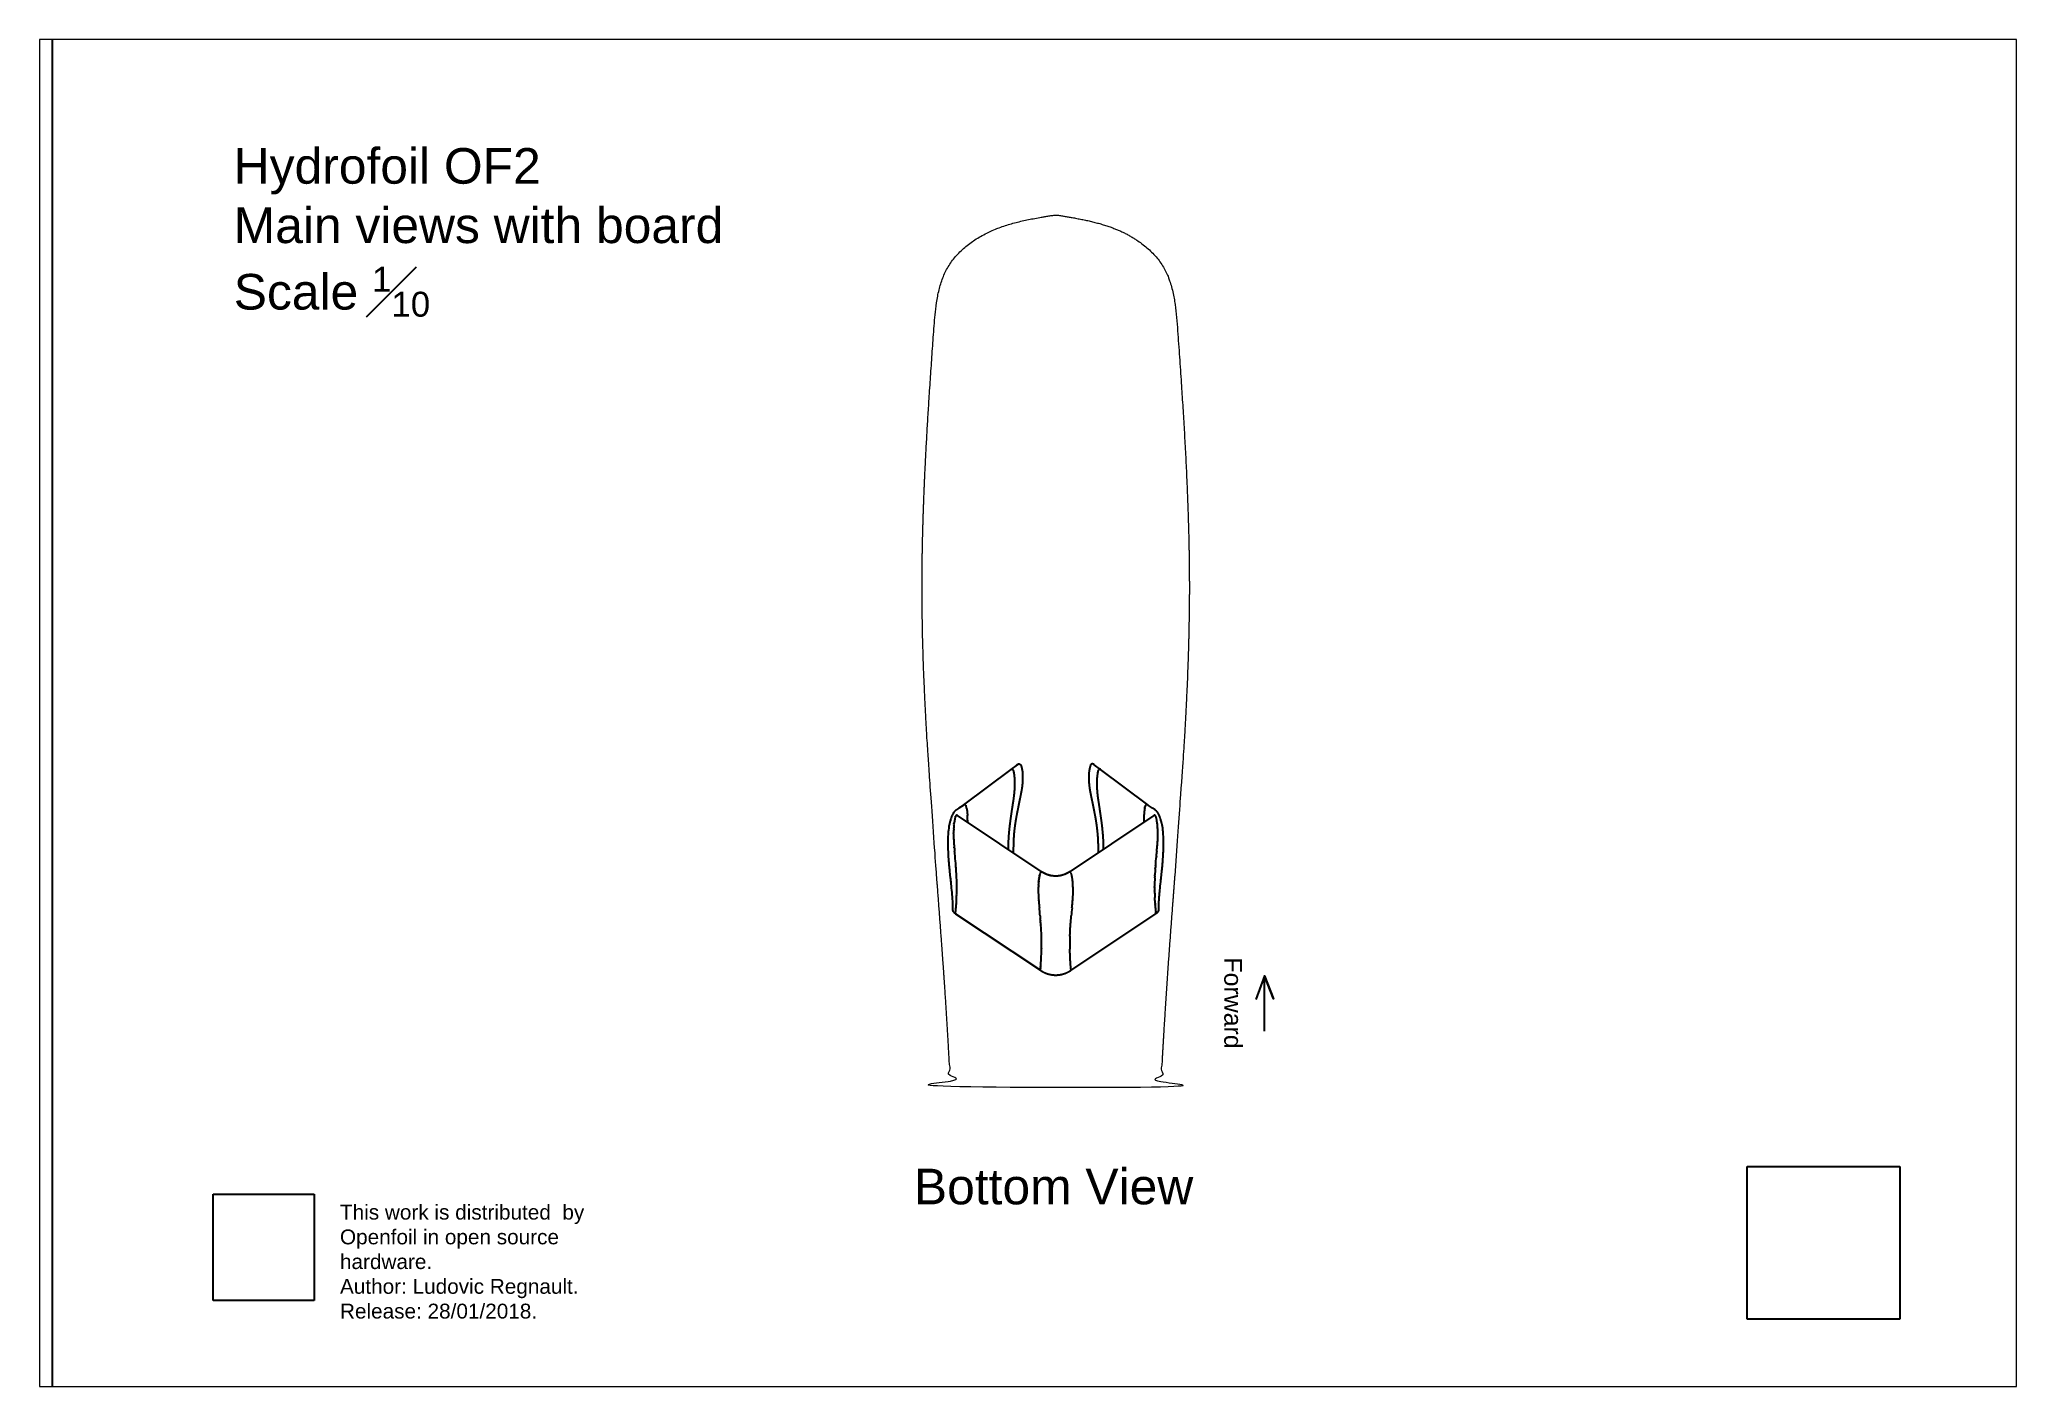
# Paper-space layout '9' of a CAD drawing. Header units: millimetres. Extents: x -23 to 310, y -9 to 218.
# The model-space entities are those that its viewports show. They can reach past a viewport. Long polylines and large blocks are cut down to what shows.
import ezdxf

# ---------------------------------------------------------------- set-up
doc = ezdxf.new("R2010")
doc.units = ezdxf.units.MM
doc.header["$LTSCALE"] = 0.05
doc.layers.add('Board', color=52, linetype='Continuous', lineweight=13)
doc.layers.add('Text', color=8, linetype='Continuous')
doc.styles.get("Standard").update_dxf_attribs({"font": 'arial.ttf'})
picture_1 = doc.add_image_def('image1.jpg', size_in_pixel=(2362, 2362))
picture_2 = doc.add_image_def('image2.png', size_in_pixel=(761, 800))

psp = doc.layouts.new('9')

# ---------------------------------------------------------------- texts
at = {"color": 144, "true_color": 0x07839c, "insert": (27.79, 21.35), "char_height": 2.5, "attachment_point": 1}
psp.add_mtext_dynamic_manual_height_columns('This work is distributed  by Openfoil in open source hardware.\\PAuthor: Ludovic Regnault.\\PRelease: 28/01/2018.', width=53.1151, gutter_width=12.5, heights=[0], dxfattribs=at)
at = {"layer": 'Text', "insert": (9.9, 199.38), "char_height": 6, "attachment_point": 1}
psp.add_mtext_dynamic_manual_height_columns('\\A1;Hydrofoil OF2\\PMain views with board\\PScale {\\H0.7x;\\S1#10;}', width=81.4695, gutter_width=50, heights=[0], dxfattribs=at)

msp = doc.modelspace()

# ---------------------------------------------------------------- texts
at = {"layer": 'Text'}
msp.add_text('Forward', height=30, rotation=270, dxfattribs=at).set_placement((8125.5, 5977))
msp.add_text('Bottom View', height=60, dxfattribs=at).set_placement((7602.8, 5561))

# ---------------------------------------------------------------- linework, layer by layer
for p, q in [((7765.8, 6293.6), (7686.5, 6234)), ((7776.6, 6301.7), (7765.9, 6293.7)), ((7917.2, 6293.7), (7906.6, 6301.7)), ((7996.6, 6234), (7917.3, 6293.6)), ((7686.5, 6233.9), (7686.5, 6234)), ((7686.6, 6234), (7686.5, 6234)), ((7686.5, 6233.9), (7686.5, 6233.9)), ((7686.7, 6234.1), (7686.6, 6234)), ((7686.6, 6234), (7686.6, 6234)), ((7686.7, 6234.1), (7686.7, 6234.1)), ((7686.8, 6234.1), (7686.7, 6234.1)), ((7686.8, 6234.1), (7686.9, 6234.2)), ((7686.8, 6234.1), (7686.8, 6234.1)), ((7686.8, 6234.1), (7686.8, 6234.1)), ((7686.9, 6234.2), (7686.9, 6234.2)), ((7687.1, 6234.3), (7687.2, 6234.3)), ((7687.1, 6234.3), (7687.1, 6234.3)), ((7687.2, 6234.4), (7687.3, 6234.4)), ((7687.2, 6234.4), (7687.2, 6234.3)), ((7687.5, 6234.5), (7687.5, 6234.5)), ((7687.6, 6234.5), (7687.5, 6234.5)), ((7687.6, 6234.5), (7687.6, 6234.5)), ((7687.6, 6234.5), (7687.7, 6234.5)), ((7687.6, 6234.5), (7687.6, 6234.5)), ((7687.7, 6234.5), (7687.7, 6234.5)), ((7687.9, 6234.6), (7687.8, 6234.6)), ((7688, 6234.6), (7688.1, 6234.6)), ((7688, 6234.6), (7688, 6234.6)), ((7688.1, 6234.6), (7688.1, 6234.6)), ((7688.2, 6234.6), (7688.1, 6234.6)), ((7688.1, 6234.6), (7688.1, 6234.6)), ((7688.5, 6234.6), (7688.4, 6234.6)), ((7688.6, 6234.5), (7688.7, 6234.5)), ((7688.6, 6234.5), (7688.6, 6234.5)), ((7689, 6234.4), (7689, 6234.4)), ((7689, 6234.3), (7689, 6234.4)), ((7689, 6234.3), (7689.1, 6234.3)), ((7689.1, 6234.3), (7689.1, 6234.3)), ((7689.2, 6234.3), (7689.1, 6234.3)), ((7689.1, 6234.3), (7689.1, 6234.3)), ((7689.2, 6234.3), (7689.2, 6234.2)), ((7689.2, 6234.2), (7689.3, 6234.2)), ((7689.2, 6234.2), (7689.2, 6234.2)), ((7689.3, 6234.2), (7689.3, 6234.1)), ((7689.3, 6234.2), (7689.3, 6234.2)), ((7689.5, 6234), (7689.5, 6234)), ((7689.5, 6233.9), (7689.5, 6234)), ((7689.5, 6233.9), (7689.6, 6233.9)), ((7689.6, 6233.9), (7689.6, 6233.9)), ((7689.6, 6233.9), (7689.6, 6233.9)), ((7689.8, 6233.7), (7689.8, 6233.7)), ((7689.9, 6233.5), (7689.9, 6233.5)), ((7689.9, 6233.5), (7690, 6233.4)), ((7689.9, 6233.5), (7689.9, 6233.5)), ((7690, 6233.4), (7690, 6233.3)), ((7690, 6233.4), (7690, 6233.4)), ((7690.1, 6233.3), (7690, 6233.3)), ((7690.1, 6233.3), (7690.1, 6233.2)), ((7690.2, 6233.2), (7690.1, 6233.2)), ((7690.2, 6233.2), (7690.2, 6233.2)), ((7690.2, 6233.1), (7690.2, 6233.2)), ((7690.2, 6233.1), (7690.2, 6233.1)), ((7690.3, 6232.9), (7690.4, 6232.9)), ((7690.4, 6232.7), (7690.5, 6232.7)), ((7690.5, 6232.5), (7690.6, 6232.5)), ((7690.6, 6232.4), (7690.6, 6232.5)), ((7690.6, 6232.4), (7690.6, 6232.3)), ((7690.7, 6232.3), (7690.6, 6232.3)), ((7690.7, 6232.3), (7690.7, 6232.2)), ((7690.7, 6232.1), (7690.7, 6232.2)), ((7690.7, 6232.1), (7690.7, 6232.1)), ((7690.8, 6232), (7690.7, 6232.1)), ((7690.8, 6232), (7690.8, 6231.9)), ((7690.8, 6231.8), (7690.8, 6231.9)), ((7690.8, 6231.8), (7690.8, 6231.8)), ((7691, 6231.4), (7691, 6231.2)), ((7691, 6231.2), (7691, 6231.2)), ((7691.1, 6230.8), (7691.2, 6230.7)), ((7691.1, 6230.8), (7691.1, 6230.8)), ((7691.2, 6230.6), (7691.2, 6230.7)), ((7691.2, 6230.6), (7691.2, 6230.5)), ((7691.2, 6230.4), (7691.2, 6230.5)), ((7691.2, 6230.4), (7691.2, 6230.4)), ((7691.4, 6229.3), (7691.4, 6229.5)), ((7691.4, 6229.3), (7691.5, 6229.1)), ((7691.5, 6229), (7691.5, 6229.1)), ((7691.5, 6229), (7691.5, 6228.9)), ((7691.6, 6228.7), (7691.5, 6228.9)), ((7691.6, 6228.7), (7691.6, 6228.5)), ((7691.6, 6228.3), (7691.6, 6228.5)), ((7691.6, 6228.3), (7691.6, 6228.1)), ((7691.8, 6227.2), (7691.8, 6227)), ((7691.8, 6227), (7691.8, 6226.9)), ((7691.9, 6226.7), (7691.8, 6226.9)), ((7991.3, 6227.2), (7991.3, 6227)), ((7991.3, 6227), (7991.3, 6226.9)), ((7991.3, 6226.7), (7991.3, 6226.9)), ((7991.5, 6228.3), (7991.6, 6228.5)), ((7991.5, 6228.3), (7991.5, 6228.1)), ((7991.6, 6229), (7991.7, 6229.1)), ((7991.6, 6229), (7991.6, 6228.9)), ((7991.6, 6228.7), (7991.6, 6228.9)), ((7991.6, 6228.7), (7991.6, 6228.5)), ((7991.7, 6229.3), (7991.7, 6229.5)), ((7991.7, 6229.3), (7991.7, 6229.1)), ((7992, 6230.6), (7991.9, 6230.5)), ((7991.9, 6230.4), (7991.9, 6230.5)), ((7991.9, 6230.4), (7991.9, 6230.4)), ((7992, 6230.8), (7992, 6230.7)), ((7992, 6230.8), (7992, 6230.8)), ((7992, 6230.6), (7992, 6230.7)), ((7992.2, 6231.4), (7992.1, 6231.2)), ((7992.1, 6231.2), (7992.1, 6231.2)), ((7992.3, 6231.8), (7992.4, 6231.9)), ((7992.3, 6231.8), (7992.3, 6231.8)), ((7992.5, 6232.3), (7992.4, 6232.2)), ((7992.4, 6232.1), (7992.4, 6232.2)), ((7992.4, 6232.1), (7992.4, 6232.1)), ((7992.4, 6232), (7992.4, 6232.1)), ((7992.4, 6232), (7992.4, 6231.9)), ((7992.5, 6232.4), (7992.6, 6232.5)), ((7992.5, 6232.4), (7992.5, 6232.3)), ((7992.5, 6232.3), (7992.5, 6232.3)), ((7992.6, 6232.5), (7992.6, 6232.5)), ((7992.7, 6232.7), (7992.7, 6232.7)), ((7992.8, 6232.9), (7992.8, 6232.9)), ((7992.9, 6233.1), (7993, 6233.2)), ((7992.9, 6233.1), (7992.9, 6233.1)), ((7993.1, 6233.3), (7993, 6233.2)), ((7993, 6233.2), (7993, 6233.2)), ((7993, 6233.2), (7993, 6233.2)), ((7993.2, 6233.5), (7993.1, 6233.4)), ((7993.1, 6233.4), (7993.1, 6233.3)), ((7993.1, 6233.4), (7993.1, 6233.4)), ((7993.1, 6233.3), (7993.1, 6233.3)), ((7993.2, 6233.5), (7993.2, 6233.5)), ((7993.2, 6233.5), (7993.2, 6233.5)), ((7993.4, 6233.7), (7993.4, 6233.7)), ((7993.5, 6233.9), (7993.5, 6233.9)), ((7993.5, 6233.9), (7993.6, 6233.9)), ((7993.6, 6234), (7993.6, 6234)), ((7993.6, 6233.9), (7993.6, 6234)), ((7993.6, 6233.9), (7993.6, 6233.9)), ((7993.8, 6234.2), (7993.8, 6234.1)), ((7993.8, 6234.2), (7993.9, 6234.2)), ((7994, 6234.3), (7993.9, 6234.2)), ((7993.9, 6234.2), (7993.9, 6234.2)), ((7993.9, 6234.2), (7993.9, 6234.2)), ((7994, 6234.3), (7994, 6234.3)), ((7994, 6234.3), (7994, 6234.3)), ((7994, 6234.3), (7994.1, 6234.3)), ((7994.1, 6234.4), (7994.1, 6234.4)), ((7994.1, 6234.3), (7994.1, 6234.4)), ((7994.1, 6234.3), (7994.1, 6234.3)), ((7994.5, 6234.5), (7994.5, 6234.5)), ((7994.5, 6234.5), (7994.5, 6234.5)), ((7994.6, 6234.6), (7994.7, 6234.6)), ((7995, 6234.6), (7995, 6234.6)), ((7995, 6234.6), (7995, 6234.6)), ((7995, 6234.6), (7995.1, 6234.6)), ((7995.1, 6234.6), (7995.1, 6234.6)), ((7995.1, 6234.6), (7995.2, 6234.6)), ((7995.3, 6234.6), (7995.3, 6234.6)), ((7995.4, 6234.5), (7995.5, 6234.5)), ((7995.6, 6234.5), (7995.5, 6234.5)), ((7995.5, 6234.5), (7995.5, 6234.5)), ((7995.5, 6234.5), (7995.5, 6234.5)), ((7995.6, 6234.5), (7995.6, 6234.5)), ((7995.6, 6234.5), (7995.6, 6234.5)), ((7995.9, 6234.4), (7995.9, 6234.4)), ((7995.9, 6234.4), (7996, 6234.3)), ((7996, 6234.3), (7996, 6234.3)), ((7996, 6234.3), (7996, 6234.3)), ((7996.3, 6234.1), (7996.2, 6234.2)), ((7996.2, 6234.2), (7996.2, 6234.2)), ((7996.4, 6234.1), (7996.3, 6234.1)), ((7996.3, 6234.1), (7996.3, 6234.1)), ((7996.4, 6234.1), (7996.4, 6234.1)), ((7996.4, 6234.1), (7996.4, 6234.1)), ((7996.4, 6234.1), (7996.5, 6234)), ((7996.5, 6234), (7996.5, 6234)), ((7996.5, 6234), (7996.6, 6234)), ((7996.7, 6233.9), (7996.6, 6234)), ((7996.7, 6233.9), (7996.7, 6233.9)), ((7669.7, 6193.7), (7669.8, 6194)), ((7669.7, 6193.6), (7669.7, 6193.7)), ((7669.8, 6195), (7669.8, 6195.2)), ((7669.8, 6194.7), (7669.8, 6195)), ((7669.8, 6194.5), (7669.8, 6194.7)), ((7669.8, 6194.2), (7669.8, 6194.5)), ((7669.8, 6194), (7669.8, 6194.2)), ((7670.1, 6200), (7670.2, 6200.5)), ((7670.1, 6199.9), (7670.1, 6200)), ((7670.3, 6201.8), (7670.5, 6203.4)), ((7671.8, 6210.9), (7671.9, 6211.3)), ((7672.2, 6212.7), (7672.2, 6212.8)), ((7672.2, 6212.8), (7672.2, 6212.8)), ((7672.8, 6214.5), (7673, 6214.9)), ((7672.8, 6214.4), (7672.8, 6214.5)), ((7672.8, 6214.5), (7672.8, 6214.5)), ((7676, 6216.3), (7676.1, 6216.3)), ((7676.1, 6216.3), (7676.1, 6216.2)), ((7818.8, 6120.9), (7676.1, 6216.2)), ((7692.9, 6208.3), (7692.9, 6207.6)), ((7692.9, 6207.5), (7692.9, 6207.6)), ((7692.9, 6207.5), (7692.9, 6205)), ((8007, 6216.2), (7864.3, 6120.9)), ((7990.2, 6208.3), (7990.2, 6207.6)), ((7990.2, 6207.5), (7990.2, 6207.6)), ((7990.2, 6207.5), (7990.3, 6205)), ((8007.1, 6216.3), (8007, 6216.2)), ((8007.1, 6216.3), (8007.1, 6216.3)), ((8010.3, 6214.5), (8010.1, 6214.9)), ((8010.4, 6214.4), (8010.3, 6214.5)), ((8010.3, 6214.5), (8010.3, 6214.5)), ((8010.9, 6212.7), (8010.9, 6212.8)), ((8010.9, 6212.8), (8010.9, 6212.8)), ((8011.3, 6210.9), (8011.3, 6211.3)), ((8012.8, 6201.8), (8012.6, 6203.4)), ((8013, 6200), (8012.9, 6200.5)), ((8013, 6199.9), (8013, 6200)), ((8013.3, 6195), (8013.3, 6195.2)), ((8013.3, 6194.7), (8013.3, 6195)), ((8013.3, 6194.5), (8013.3, 6194.7)), ((8013.4, 6194.2), (8013.3, 6194.5)), ((8013.4, 6194), (8013.4, 6194.2)), ((8013.4, 6193.7), (8013.4, 6194)), ((8013.4, 6193.6), (8013.4, 6193.7)), ((7669.5, 6186.5), (7669.5, 6187)), ((7669.5, 6186), (7669.5, 6186.5)), ((7669.5, 6185.9), (7669.5, 6186)), ((7670.7, 6162.5), (7670.7, 6162.8)), ((7670.8, 6161.6), (7670.7, 6162.5)), ((7670.8, 6161.5), (7670.8, 6161.6)), ((8012.3, 6161.6), (8012.4, 6162.5)), ((8012.3, 6161.5), (8012.3, 6161.6)), ((8012.4, 6162.5), (8012.5, 6162.8)), ((8013.6, 6186.5), (8013.6, 6187)), ((8013.6, 6186), (8013.6, 6186.5)), ((8013.6, 6185.9), (8013.6, 6186)), ((7672, 6148.1), (7671.8, 6151.4)), ((7672.5, 6143.2), (7672.3, 6144.9)), ((7672.7, 6140), (7672.5, 6143.2)), ((7673.2, 6135.1), (7672.7, 6140)), ((7673.5, 6131.6), (7673.4, 6131.8)), ((7673.8, 6127.6), (7673.8, 6127.8)), ((7673.8, 6126.9), (7673.8, 6127.6)), ((7673.9, 6126), (7673.8, 6126.9)), ((8009.2, 6126), (8009.3, 6126.9)), ((8009.3, 6126.9), (8009.4, 6127.6)), ((8009.4, 6127.6), (8009.4, 6127.8)), ((8009.7, 6131.6), (8009.7, 6131.8)), ((8010, 6135.1), (8010.4, 6140)), ((8010.4, 6140), (8010.7, 6143.2)), ((8010.7, 6143.2), (8010.8, 6144.9)), ((8011.1, 6148.1), (8011.4, 6151.4)), ((7674.5, 6115.5), (7674.5, 6116.4)), ((7674.5, 6116.4), (7674.5, 6116.4)), ((7674.6, 6114.7), (7674.5, 6115.5)), ((7674.7, 6112.3), (7674.6, 6112.9)), ((7674.7, 6111.4), (7674.7, 6112.2)), ((7674.7, 6111.2), (7674.7, 6111.4)), ((7675, 6096.4), (7675, 6096.7)), ((7675, 6095.9), (7675, 6096.4)), ((7675, 6095.7), (7675, 6095.9)), ((7675, 6095.1), (7675, 6095.7)), ((7812.4, 6094.5), (7812.3, 6094.2)), ((7812.3, 6094), (7812.3, 6094.2)), ((7812.3, 6094), (7812.3, 6093.7)), ((7812.3, 6093.5), (7812.3, 6093.7)), ((7812.4, 6094.5), (7812.4, 6094.7)), ((7812.5, 6099.4), (7812.6, 6099.6)), ((7812.5, 6099.4), (7812.5, 6099.1)), ((7812.5, 6098.8), (7812.5, 6099.1)), ((7812.6, 6101), (7812.6, 6101.1)), ((7812.6, 6101), (7812.6, 6100.6)), ((7812.6, 6100.4), (7812.6, 6100.6)), ((7812.6, 6100.4), (7812.6, 6100.1)), ((7812.6, 6099.9), (7812.6, 6100.1)), ((7812.6, 6099.9), (7812.6, 6099.6)), ((7812.7, 6102.7), (7812.8, 6102.9)), ((7812.9, 6104.3), (7812.8, 6104.2)), ((7812.8, 6104), (7812.8, 6104.2)), ((7812.8, 6103), (7812.8, 6103.1)), ((7812.8, 6103), (7812.8, 6102.9)), ((7812.9, 6105.2), (7813, 6105.4)), ((7812.9, 6104.3), (7812.9, 6104.4)), ((7813, 6106.2), (7813.1, 6106.4)), ((7813, 6105.6), (7813, 6105.7)), ((7813, 6105.6), (7813, 6105.4)), ((7813.1, 6106.8), (7813.1, 6106.9)), ((7813.1, 6106.8), (7813.1, 6106.7)), ((7813.1, 6106.5), (7813.1, 6106.7)), ((7813.1, 6106.5), (7813.1, 6106.4)), ((7813.3, 6108.1), (7813.2, 6107.9)), ((7813.2, 6107.8), (7813.2, 6107.9)), ((7813.2, 6107.8), (7813.2, 6107.7)), ((7813.2, 6107.5), (7813.2, 6107.7)), ((7813.3, 6108.1), (7813.3, 6108.2)), ((7813.4, 6109.3), (7813.5, 6109.4)), ((7813.4, 6109.3), (7813.4, 6109.2)), ((7813.4, 6109.1), (7813.4, 6109.2)), ((7813.4, 6109.1), (7813.4, 6108.9)), ((7813.4, 6108.8), (7813.4, 6108.9)), ((7813.5, 6110), (7813.6, 6110.2)), ((7813.5, 6110), (7813.5, 6109.9)), ((7813.5, 6109.7), (7813.5, 6109.9)), ((7813.5, 6109.7), (7813.5, 6109.4)), ((7813.7, 6111), (7813.6, 6110.4)), ((7813.6, 6110.4), (7813.6, 6110.4)), ((7813.6, 6110.4), (7813.6, 6110.2)), ((7813.8, 6111.3), (7813.7, 6111.2)), ((7813.7, 6111), (7813.7, 6111.2)), ((7813.8, 6111.3), (7813.8, 6111.4)), ((7813.9, 6112.3), (7814, 6112.4)), ((7814, 6112.7), (7814, 6112.9)), ((7814, 6112.7), (7814, 6112.4)), ((7814.2, 6114), (7814.3, 6114.2)), ((7814.4, 6114.8), (7814.3, 6114.2)), ((7814.5, 6115.2), (7814.4, 6114.9)), ((7814.4, 6114.8), (7814.4, 6114.9)), ((7814.5, 6115.6), (7814.6, 6115.6)), ((7814.5, 6115.6), (7814.5, 6115.4)), ((7814.5, 6115.2), (7814.5, 6115.4)), ((7814.6, 6115.9), (7814.6, 6115.6)), ((7814.7, 6116.5), (7814.8, 6116.6)), ((7814.7, 6116.5), (7814.7, 6116.4)), ((7814.8, 6116.7), (7814.9, 6117.1)), ((7814.8, 6116.7), (7814.8, 6116.6)), ((7814.9, 6117.2), (7814.9, 6117.1)), ((7815.1, 6117.8), (7815, 6117.7)), ((7815, 6117.6), (7815, 6117.7)), ((7815, 6117.6), (7815, 6117.6)), ((7815.1, 6118.1), (7815.2, 6118.2)), ((7815.1, 6118.1), (7815.1, 6117.9)), ((7815.1, 6117.9), (7815.1, 6117.9)), ((7815.1, 6117.9), (7815.1, 6117.8)), ((7815.1, 6117.8), (7815.1, 6117.8)), ((7815.2, 6118.3), (7815.3, 6118.4)), ((7815.2, 6118.2), (7815.2, 6118.3)), ((7815.2, 6118.3), (7815.2, 6118.3)), ((7815.2, 6118.2), (7815.2, 6118.2)), ((7815.3, 6118.5), (7815.3, 6118.5)), ((7815.3, 6118.5), (7815.3, 6118.4)), ((7815.4, 6118.9), (7815.5, 6119)), ((7815.4, 6118.8), (7815.4, 6118.9)), ((7815.4, 6118.9), (7815.4, 6118.9)), ((7815.5, 6119.2), (7815.6, 6119.2)), ((7815.5, 6119.2), (7815.5, 6119.1)), ((7815.5, 6119), (7815.5, 6119.1)), ((7815.5, 6119), (7815.5, 6119)), ((7815.6, 6119.4), (7815.7, 6119.4)), ((7815.6, 6119.4), (7815.6, 6119.3)), ((7815.6, 6119.3), (7815.6, 6119.3)), ((7815.6, 6119.3), (7815.6, 6119.2)), ((7815.7, 6119.6), (7815.8, 6119.6)), ((7815.7, 6119.6), (7815.7, 6119.5)), ((7815.7, 6119.5), (7815.7, 6119.5)), ((7815.7, 6119.5), (7815.7, 6119.4)), ((7815.9, 6119.8), (7815.8, 6119.7)), ((7815.8, 6119.7), (7815.8, 6119.7)), ((7815.8, 6119.7), (7815.8, 6119.6)), ((7816, 6120), (7815.9, 6119.9)), ((7815.9, 6119.9), (7815.9, 6119.9)), ((7815.9, 6119.9), (7815.9, 6119.8)), ((7815.9, 6119.8), (7815.9, 6119.8)), ((7816, 6120), (7816.1, 6120.1)), ((7816, 6120), (7816, 6120)), ((7816, 6120), (7816, 6120)), ((7816.1, 6120.1), (7816.1, 6120.2)), ((7816.2, 6120.2), (7816.1, 6120.2)), ((7816.1, 6120.1), (7816.1, 6120.1)), ((7816.2, 6120.3), (7816.3, 6120.4)), ((7816.2, 6120.2), (7816.2, 6120.3)), ((7816.2, 6120.3), (7816.2, 6120.3)), ((7816.4, 6120.5), (7816.3, 6120.4)), ((7816.3, 6120.4), (7816.3, 6120.4)), ((7816.3, 6120.4), (7816.3, 6120.4)), ((7816.4, 6120.5), (7816.5, 6120.6)), ((7816.4, 6120.5), (7816.4, 6120.5)), ((7816.4, 6120.5), (7816.4, 6120.5)), ((7816.5, 6120.6), (7816.6, 6120.7)), ((7816.5, 6120.6), (7816.5, 6120.6)), ((7816.7, 6120.8), (7816.6, 6120.7)), ((7816.7, 6120.8), (7816.7, 6120.8)), ((7816.7, 6120.8), (7816.8, 6120.8)), ((7816.7, 6120.8), (7816.7, 6120.8)), ((7816.8, 6120.9), (7816.8, 6120.9)), ((7816.8, 6120.9), (7816.9, 6120.9)), ((7816.8, 6120.9), (7816.8, 6120.9)), ((7816.8, 6120.9), (7816.8, 6120.8)), ((7817, 6121), (7817, 6121.1)), ((7817.1, 6121.1), (7817, 6121.1)), ((7817, 6121), (7817, 6121)), ((7817, 6121), (7817, 6121)), ((7817.1, 6121.1), (7817.1, 6121.1)), ((7817.2, 6121.1), (7817.1, 6121.1)), ((7817.2, 6121.2), (7817.3, 6121.2)), ((7817.2, 6121.2), (7817.2, 6121.1)), ((7817.2, 6121.1), (7817.2, 6121.1)), ((7817.3, 6121.2), (7817.3, 6121.2)), ((7817.3, 6121.2), (7817.3, 6121.2)), ((7817.4, 6121.2), (7817.4, 6121.2)), ((7817.5, 6121.2), (7817.4, 6121.2)), ((7817.5, 6121.2), (7817.5, 6121.2)), ((7817.7, 6121.3), (7817.7, 6121.3)), ((7817.8, 6121.3), (7817.7, 6121.3)), ((7817.8, 6121.3), (7817.8, 6121.3)), ((7817.8, 6121.3), (7817.9, 6121.3)), ((7817.8, 6121.3), (7817.8, 6121.3)), ((7817.9, 6121.3), (7817.9, 6121.3)), ((7818, 6121.3), (7817.9, 6121.3)), ((7817.9, 6121.3), (7817.9, 6121.3)), ((7818, 6121.3), (7818, 6121.3)), ((7818, 6121.3), (7818.1, 6121.3)), ((7818, 6121.3), (7818, 6121.3)), ((7818.1, 6121.2), (7818.1, 6121.3)), ((7818.1, 6121.2), (7818.1, 6121.2)), ((7818.2, 6121.2), (7818.1, 6121.2)), ((7818.2, 6121.2), (7818.2, 6121.2)), ((7818.2, 6121.2), (7818.3, 6121.2)), ((7818.2, 6121.2), (7818.2, 6121.2)), ((7818.3, 6121.2), (7818.4, 6121.2)), ((7818.3, 6121.2), (7818.3, 6121.2)), ((7818.4, 6121.2), (7818.4, 6121.2)), ((7818.5, 6121.1), (7818.5, 6121.1)), ((7818.7, 6121), (7818.6, 6121.1)), ((7818.7, 6121), (7818.7, 6121)), ((7818.7, 6121), (7818.7, 6121)), ((7818.7, 6121), (7818.8, 6121)), ((7818.7, 6121), (7818.7, 6121)), ((7818.7, 6121), (7818.7, 6121)), ((7818.8, 6120.9), (7818.8, 6121)), ((7818.8, 6120.9), (7818.8, 6120.9)), ((7818.9, 6120.9), (7818.8, 6120.9)), ((7864.4, 6121), (7864.4, 6121)), ((7865.4, 6121.3), (7865.3, 6121.3)), ((7865.3, 6121.3), (7865.3, 6121.3)), ((7865.7, 6121.2), (7865.6, 6121.2)), ((7866.4, 6120.8), (7866.4, 6120.8)), ((7868, 6118.1), (7868, 6118.1)), ((7868, 6117.9), (7868, 6118.1)), ((7868, 6117.9), (7868, 6117.9)), ((7868.1, 6117.8), (7868, 6117.9)), ((7868.1, 6117.8), (7868.1, 6117.8)), ((7868.1, 6117.7), (7868.1, 6117.8)), ((7868.9, 6114), (7868.9, 6114.2)), ((7868.9, 6113.9), (7868.9, 6114)), ((7869.4, 6111.3), (7869.4, 6111.4)), ((7869.6, 6110), (7869.6, 6110.1)), ((7869.7, 6109.3), (7869.7, 6109.4)), ((7869.9, 6108.1), (7869.9, 6108.2)), ((8008.1, 6096.4), (8008.1, 6096.7)), ((8008.1, 6095.9), (8008.1, 6096.4)), ((8008.1, 6095.7), (8008.1, 6095.9)), ((8008.1, 6095.1), (8008.1, 6095.7)), ((8008.4, 6111.4), (8008.5, 6112.2)), ((8008.4, 6111.2), (8008.4, 6111.4)), ((8008.5, 6112.3), (8008.5, 6112.9)), ((8008.6, 6115.5), (8008.6, 6116.4)), ((8008.6, 6116.4), (8008.6, 6116.4)), ((8008.6, 6114.7), (8008.6, 6115.5)), ((7673.9, 6062.8), (7674, 6063)), ((7674, 6063.9), (7674, 6064)), ((7674.1, 6065), (7674.1, 6065.4)), ((7674.2, 6066.9), (7674.2, 6067.5)), ((7674.5, 6074.8), (7674.6, 6075.3)), ((7674.5, 6074.2), (7674.5, 6074.8)), ((7674.5, 6073.8), (7674.5, 6074.2)), ((7674.5, 6073.2), (7674.5, 6073.8)), ((7674.5, 6072.7), (7674.5, 6073.2)), ((7674.6, 6077.3), (7674.7, 6077.9)), ((7674.6, 6076.9), (7674.6, 6077.3)), ((7674.6, 6076.3), (7674.6, 6076.9)), ((7674.6, 6075.9), (7674.6, 6076.3)), ((7674.6, 6075.3), (7674.6, 6075.9)), ((7674.9, 6088.6), (7675, 6089.1)), ((7674.9, 6088.4), (7674.9, 6088.6)), ((7812.9, 6073), (7812.9, 6073.2)), ((7812.9, 6073), (7813, 6072.7)), ((7813, 6072.5), (7813, 6072.7)), ((7813.1, 6070.7), (7813.1, 6070.9)), ((7813.3, 6068.4), (7813.3, 6068.6)), ((7813.5, 6066.1), (7813.5, 6066.3)), ((7813.5, 6066.1), (7813.6, 6065.1)), ((7813.7, 6065), (7813.6, 6065.1)), ((7814.2, 6059.5), (7814.1, 6060.7)), ((7814.2, 6059.5), (7814.2, 6059.3)), ((8008.2, 6088.6), (8008.2, 6089.1)), ((8008.2, 6088.4), (8008.2, 6088.6)), ((8008.5, 6077.3), (8008.5, 6077.9)), ((8008.5, 6076.9), (8008.5, 6077.3)), ((8008.5, 6076.3), (8008.5, 6076.9)), ((8008.5, 6075.9), (8008.5, 6076.3)), ((8008.6, 6075.3), (8008.5, 6075.9)), ((8008.6, 6074.8), (8008.6, 6075.3)), ((8008.6, 6074.2), (8008.6, 6074.8)), ((8008.6, 6073.8), (8008.6, 6074.2)), ((8008.6, 6073.2), (8008.6, 6073.8)), ((8008.7, 6072.7), (8008.6, 6073.2)), ((8008.9, 6066.9), (8008.9, 6067.5)), ((8009, 6065), (8009, 6065.4)), ((8009.1, 6063.9), (8009.1, 6064)), ((8009.2, 6062.8), (8009.2, 6063)), ((7667.9, 6057.7), (7667.9, 6058)), ((7672.9, 6051.9), (7673, 6052.9)), ((7672.9, 6051.2), (7672.9, 6051.3)), ((7672.9, 6050.8), (7672.9, 6050.8)), ((7673, 6052.9), (7673.1, 6053.3)), ((7673, 6050.7), (7673, 6050.7)), ((7673, 6050.7), (7673, 6050.7)), ((7673, 6050.7), (7673, 6050.7)), ((7673, 6050.7), (7673, 6050.7)), ((7673, 6050.7), (7673, 6050.7)), ((7673, 6050.7), (7673, 6050.7)), ((7673, 6050.7), (7673, 6050.7)), ((7673, 6050.7), (7673, 6050.7)), ((7673, 6050.7), (7673, 6050.7)), ((7673, 6050.7), (7815.8, 5955.4)), ((7673.1, 6053.9), (7673.2, 6054.3)), ((7673.1, 6053.3), (7673.1, 6053.9)), ((7814.4, 6057.2), (7814.4, 6057)), ((7815.1, 6049.6), (7815.1, 6049.4)), ((7815.3, 6046.9), (7815.1, 6049.4)), ((7815.3, 6046.9), (7815.5, 6044.2)), ((7815.6, 6044), (7815.5, 6044.2)), ((7815.6, 6044), (7815.7, 6041.8)), ((7815.9, 6039.7), (7815.7, 6041.8)), ((7815.9, 6039.7), (7815.9, 6039.4)), ((7816.5, 6033.3), (7816.5, 6033.1)), ((7816.5, 6032.5), (7816.5, 6033.1)), ((7816.5, 6032.5), (7816.5, 6032.3)), ((7816.6, 6031.8), (7816.5, 6032.3)), ((7816.6, 6031.8), (7816.6, 6031.5)), ((7867.4, 5955.4), (8010.1, 6050.7)), ((8010, 6053.9), (8009.9, 6054.3)), ((8010.1, 6053.3), (8010, 6053.9)), ((8010.1, 6052.9), (8010.1, 6053.3)), ((8010.2, 6051.9), (8010.1, 6052.9)), ((8010.1, 6050.7), (8010.1, 6050.7)), ((8010.1, 6050.7), (8010.1, 6050.7)), ((8010.1, 6050.7), (8010.1, 6050.7)), ((8010.1, 6050.7), (8010.1, 6050.7)), ((8010.1, 6050.7), (8010.1, 6050.7)), ((8010.1, 6050.7), (8010.2, 6050.7)), ((8010.2, 6050.8), (8010.2, 6050.8)), ((8010.2, 6050.7), (8010.2, 6050.7)), ((8010.2, 6050.7), (8010.2, 6050.7)), ((8010.2, 6050.7), (8010.2, 6050.7)), ((8010.3, 6051.2), (8010.3, 6051.3)), ((7817.7, 5994.4), (7817.8, 5999.1)), ((7817.7, 5994.4), (7817.7, 5994.2)), ((7815.9, 5959), (7816, 5959.8)), ((7816, 5959.9), (7816.1, 5960.3)), ((7816, 5959.9), (7816, 5959.8)), ((7816.1, 5960.9), (7816.2, 5961.3)), ((7816.1, 5960.9), (7816.1, 5960.8)), ((7816.1, 5960.4), (7816.1, 5960.8)), ((7816.1, 5960.4), (7816.1, 5960.3)), ((7816.3, 5962), (7816.2, 5961.8)), ((7816.2, 5961.4), (7816.2, 5961.8)), ((7816.2, 5961.4), (7816.2, 5961.3)), ((7816.3, 5962.5), (7816.3, 5962.3)), ((7816.3, 5962), (7816.3, 5962.3)), ((7816.5, 5964.2), (7816.4, 5964.1)), ((7816.5, 5965.3), (7816.6, 5965.6)), ((7816.5, 5965.3), (7816.5, 5965.1)), ((7816.5, 5964.7), (7816.5, 5965.1)), ((7816.5, 5964.7), (7816.5, 5964.6)), ((7816.5, 5964.2), (7816.5, 5964.6)), ((7816.6, 5966.4), (7816.6, 5966.1)), ((7816.6, 5965.8), (7816.6, 5966.1)), ((7816.6, 5965.8), (7816.6, 5965.6)), ((7816.7, 5968), (7816.8, 5968.4)), ((7816.7, 5968), (7816.7, 5967.9)), ((7816.8, 5969.7), (7816.9, 5969.9)), ((7816.8, 5969.7), (7816.8, 5969.4)), ((7816.8, 5969.1), (7816.8, 5969.4)), ((7816.8, 5969.1), (7816.8, 5968.9)), ((7816.8, 5968.6), (7816.8, 5968.9)), ((7816.8, 5968.6), (7816.8, 5968.4)), ((7816.9, 5970.2), (7816.9, 5969.9)), ((7817.6, 5987.5), (7817.6, 5987.3)), ((7817.7, 5992.4), (7817.7, 5992.1)), ((7817.7, 5991), (7817.7, 5992.1)), ((7815.6, 5956.3), (7815.7, 5956.4)), ((7815.6, 5956.3), (7815.6, 5956.2)), ((7815.6, 5956.1), (7815.6, 5956.2)), ((7815.6, 5956.1), (7815.6, 5955.9)), ((7815.8, 5958), (7815.7, 5957.3)), ((7815.7, 5957), (7815.7, 5957.3)), ((7815.7, 5956.8), (7815.7, 5957)), ((7815.7, 5957), (7815.7, 5957)), ((7815.7, 5956.8), (7815.7, 5956.8)), ((7815.9, 5958.4), (7815.8, 5958)), ((7815.8, 5955.3), (7815.8, 5955.3)), ((7815.9, 5959), (7815.9, 5958.8)), ((7815.9, 5958.4), (7815.9, 5958.8)), ((7867.3, 5958), (7867.3, 5958.3)), ((7867.5, 5956.5), (7867.3, 5958)), ((7867.3, 5955.3), (7867.3, 5955.3)), ((7867.5, 5956.5), (7867.5, 5956.5)), ((7867.5, 5955.9), (7867.5, 5956))]:
    msp.add_line(p, q)
msp.add_lwpolyline([(6152.2, 7964), (22302.8, 7964), (22302.8, 4280.5), (6152.2, 4280.5)], close=True)
for points in [[(7686.5, 6233.9, -0.005714), (7685.6, 6233.2), (7678.4, 6228.5), (7674.8, 6226.1), (7674.3, 6225.7), (7673.8, 6225.3), (7673.3, 6224.9), (7672.8, 6224.4), (7672.3, 6224), (7671.9, 6223.6), (7671.5, 6223.2), (7671.3, 6223), (7671.1, 6222.8), (7670.8, 6222.4), (7670.5, 6222.1), (7670.3, 6221.8), (7670, 6221.4, 0.015904), (7669.5, 6220.5, 0.008925), (7669.1, 6219.9, 0.005718), (7668.8, 6219.3, 0.004393), (7668.5, 6218.7, 0.002706), (7668.2, 6218.2), (7667.9, 6217.6)], [(8015.2, 6217.6, 0.002124), (8014.9, 6218.2, 0.002706), (8014.7, 6218.7), (8014.1, 6219.9, 0.008925), (8013.7, 6220.5), (8013.4, 6221), (8013.1, 6221.4), (8012.9, 6221.8), (8012.6, 6222.1), (8012.3, 6222.4), (8012.1, 6222.8), (8011.9, 6223), (8011.7, 6223.2), (8011.2, 6223.6), (8010.8, 6224), (8010.4, 6224.4), (8009.9, 6224.9), (8009.3, 6225.3), (8008.8, 6225.7), (8008.3, 6226.1), (8004.7, 6228.5), (7997.6, 6233.2), (7996.7, 6233.9)], [(7668, 6217.7, 0.036604), (7664.6, 6209.4, 0.018932), (7663.2, 6204.1, 0.005966), (7662.7, 6202.2, 0.005156), (7662.3, 6200.3, 0.023643), (7660.7, 6188.8, 0.003208), (7660.5, 6186.8, 0.006986), (7660.2, 6181, 0.002468), (7660.1, 6179.1, 0.006453), (7659.9, 6175.1, 0.005229), (7659.9, 6171.1)], [(8023.2, 6171.1, 0.005229), (8023.2, 6175.1, 0.006453), (8023.1, 6179.1, 0.002468), (8023, 6181, 0.006986), (8022.6, 6186.8, 0.003208), (8022.4, 6188.8, 0.023643), (8020.8, 6200.3, 0.005156), (8020.4, 6202.2, 0.005966), (8020, 6204.1, 0.018932), (8018.5, 6209.4, 0.036604), (8015.2, 6217.7)], [(7659.9, 6171, 0.006896), (7660.2, 6158.3, 0.005567), (7660.6, 6148.4, 0.004246), (7661.2, 6138.5, 0.002343), (7661.5, 6135.1, 0.00268), (7661.8, 6131.8, 0.002147), (7662.1, 6128.4, 0.001614), (7662.5, 6124.9, 0.00105), (7662.8, 6121.5), (7664, 6111.2, -0.000537), (7664.4, 6107.7, -0.000726), (7664.7, 6104.3, -0.003136), (7666.1, 6090.2), (7666.5, 6086.6)], [(8016.7, 6086.6, -0.000737), (8017, 6090.2, -0.003136), (8018.4, 6104.3, -0.000726), (8018.8, 6107.7, -0.000537), (8019.1, 6111.2), (8020.3, 6121.5, 0.00105), (8020.7, 6124.9, 0.001614), (8021, 6128.4, 0.002147), (8021.4, 6131.8, 0.00268), (8021.7, 6135.1, 0.002343), (8021.9, 6138.5, 0.004246), (8022.5, 6148.4, 0.001586), (8022.7, 6151.7, 0.003856), (8023, 6158.3, 0.003058), (8023.1, 6164.7, 0.004105), (8023.2, 6171)], [(7666.5, 6086.6, -0.008384), (7667.6, 6071.7, -0.001127), (7667.7, 6070.5, -0.00575), (7667.9, 6065.9, -0.001891), (7667.9, 6064.8, -0.002308), (7667.9, 6063.7), (7667.9, 6061.4), (7667.9, 6058)], [(7667.9, 6057.7), (7668, 6057), (7668, 6056.8), (7668, 6056.6), (7668, 6056.5), (7668, 6056.4), (7668.1, 6056.3), (7668.1, 6056.2), (7668.1, 6056), (7668.1, 6055.9), (7668.2, 6055.8), (7668.2, 6055.7), (7668.3, 6055.6), (7668.3, 6055.5), (7668.3, 6055.4), (7668.4, 6055.3), (7668.4, 6055.1), (7668.5, 6055), (7668.6, 6054.9, 0.031461), (7669, 6054.2), (7669.2, 6054), (7669.3, 6053.8), (7669.5, 6053.6), (7669.7, 6053.4), (7669.9, 6053.1), (7670.2, 6052.9), (7670.5, 6052.6), (7670.7, 6052.4), (7671.2, 6052), (7671.7, 6051.6), (7672.2, 6051.2), (7673, 6050.7)], [(8010.1, 6050.7), (8010.9, 6051.2), (8011.4, 6051.6), (8011.9, 6052), (8012.4, 6052.4), (8012.7, 6052.6), (8012.9, 6052.9), (8013.2, 6053.1), (8013.4, 6053.4), (8013.6, 6053.6), (8013.8, 6053.8), (8014, 6054), (8014.1, 6054.2, 0.031461), (8014.6, 6054.9), (8014.6, 6055), (8014.7, 6055.1), (8014.8, 6055.3), (8014.8, 6055.4), (8014.8, 6055.5), (8014.9, 6055.6), (8014.9, 6055.7), (8014.9, 6055.8), (8015, 6055.9), (8015, 6056), (8015.1, 6056.2), (8015.1, 6056.3), (8015.1, 6056.4), (8015.1, 6056.5), (8015.1, 6056.6), (8015.2, 6056.8), (8015.2, 6057.1), (8015.2, 6057.7)]]:
    msp.add_lwpolyline(points, format="xyb")
for centre, radius, start, end in [((7691.4, 6227.3), 8.19, 127.071, 128.6014), ((7688.8, 6231.1), 3.59, 117.7095, 120.3538), ((7688.4, 6231.9), 2.71, 108.7352, 113.8174), ((7688.2, 6232.4), 2.2, 101.1935, 103.7915), ((7688.2, 6232.6), 2, 95.8782, 99.3866), ((7688.2, 6233), 1.64, 80.3822, 90.4316), ((7688.2, 6233.1), 1.51, 74.3903, 78.6022), ((7688.1, 6232.8), 1.77, 59.8022, 71.398), ((7687.3, 6231.6), 3.27, 46.7367, 50.5863), ((7686.6, 6231), 4.16, 41.5648, 44.0976), ((7686.4, 6230.8), 4.47, 38.6853, 41.1068), ((7685.6, 6230.2), 5.47, 30.1088, 31.8801), ((7685.4, 6230), 5.73, 27.7599, 29.5015), ((7685.2, 6229.9), 5.96, 25.4847, 27.207), ((7682, 6228.7), 9.39, 16.518, 19.2303), ((7678, 6227.6), 13.5, 13.8625, 15.7006), ((7664.9, 6224.5), 26.9, 11.5898, 12.4911), ((7656.5, 6222.8), 35.5, 10.7988, 11.6233), ((7592.1, 6211.7), 100.9, 8.8547, 9.3958), ((8091, 6211.7), 100.9, 170.6042, 171.1453), ((8026.6, 6222.8), 35.5, 168.3767, 169.2012), ((8018.2, 6224.5), 26.9, 167.5089, 168.4102), ((8005.1, 6227.6), 13.5, 164.2994, 166.1375), ((8001.2, 6228.7), 9.39, 160.7697, 163.482), ((7998, 6229.9), 5.96, 152.793, 154.5153), ((7997.8, 6230), 5.73, 150.4985, 152.2401), ((7997.5, 6230.2), 5.47, 148.1199, 149.8912), ((7996.7, 6230.8), 4.47, 138.8932, 141.3147), ((7996.5, 6231), 4.16, 135.9024, 138.4352), ((7995.9, 6231.6), 3.27, 129.4137, 133.2633), ((7995, 6232.8), 1.77, 108.602, 120.1978), ((7994.9, 6233.1), 1.51, 101.3978, 105.6097), ((7995, 6233), 1.64, 89.5684, 99.6178), ((7994.9, 6232.6), 2, 80.6134, 84.1218), ((7994.9, 6232.4), 2.2, 76.2085, 78.8065), ((7994.8, 6231.9), 2.71, 66.1826, 71.2648), ((7994.4, 6231.1), 3.59, 59.6462, 62.2905), ((7991.7, 6227.3), 8.19, 51.3986, 52.929), ((7890, 6183.9), 220.4, 177.4807, 178.1504), ((7841.4, 6186.3), 171.8, 176.0896, 177.0185), ((7782.6, 6190.3), 112.9, 175.128, 176.1033), ((7744, 6193.7), 74.1, 173.7529, 174.7163), ((7748.1, 6193), 78.3, 171.159, 172.3514), ((7785.3, 6187.2), 115.9, 169.955, 171.1436), ((7843.9, 6177.2), 175.4, 169.4361, 170.081), ((8108.8, 6129.1), 444.6, 169.6046, 169.7767), ((7819.3, 6181.1), 150.4, 168.8742, 169.1707), ((7757.7, 6193.3), 87.7, 168.4313, 168.939), ((7712.1, 6202.8), 41.2, 166.6318, 168.0729), ((7699.3, 6205.8), 27.9, 165.7723, 166.6295), ((7686.1, 6209.3), 14.3, 161.9256, 165.5496), ((7680.4, 6211.1), 8.3, 156.3929, 161.9693), ((7677.4, 6212.5), 4.98, 141.8318, 151.4998), ((7676.6, 6213.2), 3.98, 134.2976, 141.7106), ((7676.9, 6212.9), 4.38, 141.5916, 141.6445), ((7676, 6213.7), 3.18, 128.8928, 134.2936), ((7675.5, 6214.4), 2.31, 120.3672, 129.0487), ((7675.1, 6215.1), 1.47, 98.8032, 121.0896), ((7675, 6215.4), 1.24, 91.5344, 98.1436), ((7675, 6215.1), 1.5, 75.27, 91.121), ((7674.9, 6214.7), 1.88, 70.7538, 75.561), ((7679.6, 6221.5), 6.29, 229.5419, 236.258), ((7674.8, 6214.4), 2.23, 61.0462, 70.5582), ((7674.6, 6214.1), 2.61, 59.0158, 61.2001), ((7674.5, 6213.8), 2.98, 56.9474, 57.0084), ((7519.4, 6211.2), 173.6, 359.0591, 1.7369), ((8163.7, 6211.2), 173.6, 178.2631, 180.9409), ((8003.6, 6221.5), 6.29, 303.742, 310.4581), ((8008.5, 6214.1), 2.61, 118.7999, 120.9842), ((8008.7, 6213.8), 2.98, 122.9916, 123.0526), ((8008.3, 6214.4), 2.23, 109.4418, 118.9538), ((8008.2, 6214.7), 1.88, 104.439, 109.2462), ((8008.1, 6215.1), 1.5, 88.879, 104.73), ((8008.1, 6215.4), 1.24, 81.8564, 88.4656), ((8008, 6215.1), 1.47, 58.9104, 81.1968), ((8007.6, 6214.4), 2.31, 50.9513, 59.6328), ((8007.1, 6213.7), 3.18, 45.7064, 51.1072), ((8006.5, 6213.2), 3.98, 38.2894, 45.7024), ((8006.2, 6212.9), 4.38, 38.3555, 38.4084), ((8005.7, 6212.5), 4.98, 28.5002, 38.1682), ((8002.8, 6211.1), 8.3, 18.0307, 23.6071), ((7997, 6209.3), 14.3, 14.4504, 18.0744), ((7983.8, 6205.8), 27.9, 13.3705, 14.2277), ((7971, 6202.8), 41.2, 11.9271, 13.3682), ((7925.5, 6193.3), 87.7, 11.061, 11.5687), ((7863.9, 6181.1), 150.4, 10.8293, 11.1258), ((7574.4, 6129.1), 444.6, 10.2233, 10.3954), ((7839.2, 6177.2), 175.4, 9.919, 10.5639), ((7897.8, 6187.2), 115.9, 8.8564, 10.045), ((7935, 6193), 78.3, 7.6486, 8.841), ((7939.1, 6193.7), 74.1, 5.2837, 6.2471), ((7900.5, 6190.3), 112.9, 3.8967, 4.872), ((7841.8, 6186.3), 171.8, 2.9815, 3.9104), ((7793.2, 6183.9), 220.4, 1.8496, 2.5193), ((7933.1, 6182.5), 263.6, 178.4044, 179.0107), ((7907.9, 6183), 238.4, 179.0167, 179.027), ((7896.8, 6183.2), 227.3, 179.1505, 179.1575), ((7841.1, 6183.6), 171.6, 179.2329, 181.3346), ((7919.8, 6182.9), 250.3, 178.1419, 178.4124), ((7823.2, 6183.4), 153.7, 181.4215, 182.4553), ((7884.6, 6186.4), 215.1, 182.5287, 184.3741), ((7970.4, 6192.5), 301.2, 184.2862, 184.2894), ((7998.1, 6194.6), 329, 184.2925, 184.5468), ((8066, 6200), 397.1, 184.5492, 184.8725), ((8204.9, 6211.9), 536.4, 184.8795, 185.2532), ((8569.1, 6245.2), 902.2, 185.3261, 185.4534), ((11046.4, 6481.5), 3390.7, 185.4495, 185.5046), ((4636.8, 6481.5), 3390.7, 354.4954, 354.5505), ((7114, 6245.2), 902.2, 354.5466, 354.6739), ((7478.3, 6211.9), 536.4, 354.7468, 355.1205), ((7617.1, 6200), 397.1, 355.1275, 355.4508), ((7685, 6194.6), 329, 355.4532, 355.7075), ((7798.6, 6186.4), 215.1, 355.6259, 357.4713), ((7712.7, 6192.5), 301.2, 355.7106, 355.7138), ((7763.4, 6182.9), 250.3, 1.5876, 1.8581), ((7750, 6182.5), 263.6, 0.9893, 1.5956), ((7859.9, 6183.4), 153.7, 357.5447, 358.5785), ((7775.3, 6183), 238.4, 0.973, 0.9833), ((7786.3, 6183.2), 227.3, 0.8425, 0.8495), ((7842, 6183.6), 171.6, 358.6654, 0.7671), ((6116.7, 6006.1), 1561.8, 5.3373, 5.5169), ((6496.1, 6044.4), 1180.5, 4.8812, 5.0397), ((6475.1, 6032.1), 1202.5, 4.7568, 4.9124), ((7078.5, 6082.2), 597, 4.3755, 4.7447), ((8604.6, 6082.2), 597, 175.2553, 175.6245), ((9208, 6032.1), 1202.5, 175.0876, 175.2432), ((9187, 6044.4), 1180.5, 174.9603, 175.1188), ((9566.4, 6006.1), 1561.8, 174.4831, 174.6627), ((7239.8, 6094.7), 435.2, 4.1008, 4.1279), ((7238.2, 6094.5), 436.8, 3.444, 4.1002), ((7235.3, 6094.4), 439.7, 3.4379, 3.4446), ((7233.2, 6094.2), 441.8, 2.8687, 3.4374), ((7229.3, 6094), 445.7, 2.7561, 2.7631), ((7227.8, 6094), 447.2, 2.6436, 2.6581), ((7228.2, 6094), 446.8, 2.4183, 2.6433), ((7230.9, 6094.1), 444.1, 2.3368, 2.3433), ((7275.5, 6095.6), 399.5, 0.1601, 2.2338), ((7316.1, 6095.9), 359, 359.8659, 359.8702), ((7312.3, 6096), 362.7, 359.1299, 359.8595), ((8036.7, 6088.4), 224.5, 177.3431, 178.392), ((7979, 6091.3), 166.7, 176.085, 176.629), ((7927.5, 6094.9), 115.1, 175.4698, 175.8798), ((7902.9, 6096.9), 90.3, 174.6891, 175.2153), ((7888.4, 6098.2), 75.8, 173.9837, 174.3845), ((7877.5, 6099.4), 64.9, 172.8894, 173.3571), ((7888.3, 6098), 75.7, 171.8518, 172.3018), ((7958, 6086.7), 146.4, 169.9316, 170.2823), ((8128.3, 6056.1), 319.4, 169.5522, 169.7554), ((7860.6, 6106.2), 47, 167.4991, 168.0305), ((7836.8, 6111.8), 22.5, 165.1631, 166.1124), ((7823.8, 6115.6), 9.04, 159.275, 160.87), ((7818.3, 6119), 2.37, 123.7113, 126.5608), ((7817.8, 6119.9), 1.43, 107.2323, 111.9227), ((7817.8, 6120.1), 1.23, 97.8123, 101.1196), ((7817.8, 6120), 1.26, 101.158, 104.0256), ((7817.8, 6120), 1.26, 94.5846, 97.8174), ((7817.6, 6119.2), 2.16, 65.4366, 68.6561), ((7817.5, 6119), 2.37, 61.8465, 64.7709), ((7865.9, 6118.5), 2.91, 121.4622, 123.7601), ((7865.7, 6118.8), 2.6, 118.7858, 120.9802), ((7865.4, 6119.4), 1.85, 93.0168, 120.068), ((7865.3, 6120), 1.28, 82.2098, 88.56), ((7865.3, 6120.1), 1.23, 78.8804, 82.1877), ((7865.3, 6120), 1.26, 75.9744, 78.842), ((7865.2, 6119.5), 1.8, 51.0016, 74.2634), ((7864.6, 6118.7), 2.77, 50.1923, 52.3171), ((7863.3, 6117.4), 4.67, 24.2125, 47.6816), ((7859.6, 6115.6), 8.71, 16.2246, 24.7237), ((7835.3, 6109), 33.9, 11.7957, 14.8442), ((7771.7, 6095.7), 98.9, 10.7694, 11.823), ((7655.2, 6074.4), 217.3, 9.7929, 10.4652), ((7760.2, 6092.7), 110.8, 9.0335, 9.6904), ((7778.8, 6095.7), 91.9, 8.5998, 9.0054), ((7791.9, 6097.6), 78.7, 7.7067, 8.5469), ((7803.6, 6099.2), 66.9, 6.5595, 7.6625), ((7803.7, 6099.2), 66.8, 6.5429, 6.5531), ((8407.6, 6095.6), 399.5, 177.7662, 179.8399), ((8367.1, 6095.9), 359, 180.1298, 180.1341), ((8370.8, 6096), 362.7, 180.1405, 180.8701), ((8454.9, 6094), 446.8, 177.3567, 177.5817), ((8452.2, 6094.1), 444.1, 177.6567, 177.6632), ((8449.9, 6094.2), 441.8, 176.5626, 177.1313), ((8453.8, 6094), 445.7, 177.2369, 177.2439), ((8455.3, 6094), 447.2, 177.3419, 177.3564), ((8444.9, 6094.5), 436.8, 175.8998, 176.556), ((8447.8, 6094.4), 439.7, 176.5554, 176.5621), ((8443.3, 6094.7), 435.2, 175.8721, 175.8992), ((7490, 6075), 184.3, 354.1606, 356.2154), ((7369.6, 6083.2), 305, 356.3876, 356.581), ((7408.2, 6080.8), 266.4, 356.1695, 356.3712), ((7325.4, 6085.8), 349.4, 356.6458, 356.9035), ((7350.8, 6084.3), 323.9, 356.5789, 356.5841), ((7236.8, 6090.4), 438.1, 357.0022, 357.6877), ((6468.3, 6116.9), 1207, 358.1504, 358.3824), ((6870.2, 6105.6), 804.9, 358.3786, 358.5759), ((7111.7, 6099.6), 563.4, 358.5761, 358.858), ((7245.9, 6096.9), 429.2, 358.9496, 359.1347), ((8221.2, 6105.7), 409.5, 184.6487, 184.8697), ((8320.8, 6114.2), 509.5, 184.8987, 185.1375), ((8513.3, 6131.6), 702.8, 185.1547, 185.3306), ((10561, 6325.7), 2759.6, 185.422, 185.5121), ((8810.7, 5968.9), 946.1, 174.4408, 175.2607), ((8437.3, 6096.9), 429.2, 180.8653, 181.0504), ((8571.4, 6099.6), 563.4, 181.142, 181.4239), ((8812.9, 6105.6), 804.9, 181.4241, 181.6214), ((9214.9, 6116.9), 1207, 181.6176, 181.8496), ((8446.4, 6090.4), 438.1, 182.3123, 182.9978), ((8357.8, 6085.8), 349.4, 183.0965, 183.3542), ((8313.5, 6083.2), 305, 183.419, 183.6124), ((8332.3, 6084.3), 323.9, 183.4159, 183.4211), ((8275, 6080.8), 266.4, 183.6288, 183.8305), ((8193.1, 6075), 184.3, 183.7846, 185.8394), ((7690.7, 6050.1), 17.8, 174.435, 176.2829), ((7675.3, 6051.1), 2.46, 176.2995, 179.4878), ((7674.1, 6051.1), 1.19, 179.3756, 186.2611), ((7673.4, 6051), 0.503, 184.941, 207.227), ((7673.2, 6050.9), 0.312, 210.7967, 218.3474), ((7317.3, 6094.1), 358.1, 353.614, 353.7684), ((7493.2, 6074.9), 181.2, 353.766, 354.0713), ((6405.7, 5924.4), 1415, 5.3878, 5.4722), ((6973.5, 5978.1), 844.6, 4.8538, 5.357), ((7002.6, 5969.3), 816.4, 4.4991, 4.9315), ((7376.6, 5998.9), 441.2, 1.8381, 4.2377), ((4968, 6292.3), 2910.2, 355.0597, 355.1653), ((8189.9, 6074.9), 181.2, 185.9287, 186.234), ((8365.9, 6094.1), 358.1, 186.2316, 186.386), ((7992.5, 6050.1), 17.8, 3.7171, 5.565), ((8009.8, 6051), 0.503, 332.773, 355.059), ((8009.9, 6050.9), 0.312, 321.6526, 329.2033), ((8007.8, 6051.1), 2.46, 0.5122, 3.7005), ((8009.1, 6051.1), 1.19, 353.7389, 0.6244), ((7430.6, 6000.5), 387.1, 359.7948, 1.8599), ((7395.3, 5999.6), 422.5, 1.8309, 1.8327), ((7342.3, 6002.4), 475.5, 358.7847, 359.0061), ((7461.5, 6000.6), 356.3, 359.7642, 359.7652), ((8252.5, 6000.5), 387.1, 178.1401, 180.2052), ((8282.2, 6001.2), 416.8, 180.2871, 181.4064), ((8221.6, 6000.6), 356.3, 180.2348, 180.2358), ((8287.9, 5999.6), 422.5, 178.1673, 178.1691), ((7644.1, 5978.5), 173, 354.6895, 355.2082), ((7578.2, 5983.6), 239, 355.864, 356.2321), ((7237.4, 6001.9), 580.3, 356.8668, 358.5568), ((7210.6, 6005.3), 607.2, 358.642, 358.646), ((7052.4, 6009.2), 765.5, 358.3749, 358.631), ((8472.5, 6005.3), 607.2, 181.354, 181.358), ((7817.9, 5955.8), 2.25, 175.9338, 180.8388), ((7816.3, 5955.7), 0.652, 178.4401, 200.6741), ((7840.1, 5954.2), 24.6, 173.9742, 174.8474), ((7834.2, 5954.7), 18.6, 174.8853, 174.9056), ((7815.9, 5955.6), 0.311, 201.4736, 239.2728), ((7816, 5955.6), 0.36, 209.0101, 235.1907), ((8688, 5860.4), 877.6, 173.6164, 173.6176), ((6995.1, 5860.4), 877.6, 6.3824, 6.3836), ((7867.2, 5955.6), 0.311, 301.9259, 338.4973), ((7867.1, 5955.6), 0.36, 304.8093, 330.9899), ((7849, 5954.7), 18.5, 4.6887, 5.4754), ((7850.7, 5954.9), 16.9, 3.8265, 4.6927), ((7865.3, 5955.8), 2.25, 359.1612, 4.0662), ((7866.9, 5955.7), 0.652, 339.3259, 1.5599)]:
    msp.add_arc(centre, radius, start, end)
for points, knots in [([(7765.8, 6293.6), (7765.9, 6293.6), (7765.9, 6293.7), (7766.2, 6293.9), (7766.5, 6294), (7766.7, 6294.1), (7767.1, 6294.3), (7767.5, 6294.4), (7767.9, 6294.2), (7768.3, 6294.1), (7768.7, 6293.9), (7769, 6293.6), (7769.4, 6293.1), (7769.7, 6292.6), (7770, 6292.1), (7770.3, 6291.3), (7770.5, 6290.6), (7770.6, 6289.8), (7770.9, 6288.8), (7771, 6287.7), (7771.2, 6286.7)], [333.892777, 333.892777, 333.892777, 333.892777, 334.139641, 334.139641, 335.159332, 335.159332, 335.159332, 336.727116, 336.727116, 336.727116, 338.219432, 338.219432, 338.219432, 340.189183, 340.189183, 340.189183, 342.628134, 342.628134, 342.628134, 345.803257, 345.803257, 345.803257, 345.803257]), ([(7917.3, 6293.6), (7917.3, 6293.6), (7917.2, 6293.7), (7916.9, 6293.9), (7916.7, 6294), (7916.4, 6294.1), (7916, 6294.3), (7915.6, 6294.4), (7915.2, 6294.2), (7914.8, 6294.1), (7914.4, 6293.9), (7914.1, 6293.6), (7913.7, 6293.1), (7913.4, 6292.6), (7913.2, 6292.1), (7912.8, 6291.3), (7912.6, 6290.6), (7912.5, 6289.8), (7912.3, 6288.8), (7912.1, 6287.7), (7911.9, 6286.7)], [333.892777, 333.892777, 333.892777, 333.892777, 334.139641, 334.139641, 335.159332, 335.159332, 335.159332, 336.727116, 336.727116, 336.727116, 338.219432, 338.219432, 338.219432, 340.189183, 340.189183, 340.189183, 342.628134, 342.628134, 342.628134, 345.803257, 345.803257, 345.803257, 345.803257]), ([(7812.3, 6093.5), (7812.3, 6092.6), (7812.3, 6090.8), (7812.3, 6087.5), (7812.3, 6081.7), (7812.7, 6076.7), (7812.9, 6073.2)], [0, 0, 0, 0, 2.703059, 5.222716, 9.867247, 20.240184, 20.240184, 20.240184, 20.240184]), ([(7869, 6060.5), (7869.3, 6063.4), (7869.8, 6068.2), (7870.5, 6076.3), (7870.9, 6083.4), (7870.9, 6089.6), (7870.8, 6093.5), (7870.7, 6097.5), (7870.5, 6102), (7870.2, 6105.4), (7870, 6106.8)], [0, 0, 0, 0, 8.530505, 14.574632, 24.347201, 29.873758, 33.031772, 36.226459, 41.969891, 46.38346, 46.38346, 46.38346, 46.38346])]:
    msp.add_open_spline(points, degree=3, knots=knots)
for points, weights, knots in [([(7784.2, 6296.5), (7784.4, 6295.9), (7784.5, 6295.4), (7784.6, 6294.8), (7785, 6293.1), (7785.3, 6291.5), (7785.5, 6289.8), (7785.7, 6288.1), (7785.8, 6286.4), (7785.8, 6284.7), (7785.9, 6281.8), (7785.9, 6279), (7785.8, 6276.1), (7785.7, 6273), (7785.5, 6269.9), (7785.2, 6266.8), (7785, 6264.9), (7784.7, 6263), (7784.1, 6259.2), (7783.8, 6257.3), (7783.4, 6255.5), (7782.8, 6252.3), (7782.2, 6249), (7780.8, 6242.6), (7780.2, 6239.4), (7779.5, 6236.2), (7778.8, 6232.6), (7778.1, 6229), (7777.4, 6225.4), (7776.5, 6221), (7775.6, 6216.7), (7774.9, 6212.3), (7774, 6207.5), (7773.3, 6202.7), (7772.6, 6197.9), (7771.7, 6191.1), (7771, 6184.1), (7770.7, 6177.2), (7770.5, 6173.5), (7770.4, 6169.8), (7770.3, 6166.1), (7770.2, 6161.9), (7770.1, 6157.7), (7770.1, 6153.5)], [1, 0.999993692075, 0.999993692075, 1, 1, 1, 1, 1, 1, 1, 1, 1, 1, 1, 1, 1, 1, 1, 1, 1, 1, 1, 1, 1, 1, 1, 1, 1, 1, 1, 1, 1, 0.999823766585, 0.999823766585, 1, 1, 1, 1, 1, 1, 1, 1, 1, 1], [0, 0, 0, 0, 1.739041, 1.739041, 1.739041, 6.845316, 6.845316, 6.845316, 11.917586, 11.917586, 11.917586, 20.527044, 20.527044, 20.527044, 29.82301, 29.82301, 29.82301, 35.575534, 35.575534, 41.327541, 41.327541, 41.327541, 51.145417, 51.145417, 60.979576, 60.979576, 60.979576, 72.034405, 72.034405, 72.034405, 85.354777, 85.354777, 85.354777, 99.921516, 99.921516, 99.921516, 120.704734, 120.704734, 120.704734, 131.891669, 131.891669, 131.891669, 144.486209, 144.486209, 144.486209, 144.486209]), ([(7776.6, 6301.7), (7776.7, 6301.8), (7776.7, 6301.8), (7776.8, 6301.9), (7777.2, 6302.1), (7777.5, 6302.3), (7777.9, 6302.5), (7778.4, 6302.8), (7779, 6303), (7779.6, 6303), (7780.1, 6303), (7780.6, 6302.9), (7781.1, 6302.7), (7781.6, 6302.4), (7782.1, 6302), (7782.5, 6301.5), (7782.7, 6301.2), (7782.9, 6300.8), (7783.2, 6300.1), (7783.3, 6299.8), (7783.5, 6299.4), (7783.6, 6298.9), (7783.7, 6298.5), (7784, 6297.5), (7784.1, 6297), (7784.2, 6296.5)], [1, 0.999952251804, 0.999952251804, 1, 1, 1, 1, 1, 1, 1, 1, 1, 1, 0.981441159066, 0.981441159066, 1, 1, 1, 1, 1, 1, 1, 1, 1, 1, 1], [0, 0, 0, 0, 0.301265, 0.301265, 0.301265, 1.55415, 1.55415, 1.55415, 3.412963, 3.412963, 3.412963, 4.978413, 4.978413, 4.978413, 6.837485, 6.837485, 6.837485, 7.98329, 7.98329, 9.126316, 9.126316, 9.126316, 10.642003, 10.642003, 12.155818, 12.155818, 12.155818, 12.155818]), ([(7898.9, 6296.5), (7898.8, 6295.9), (7898.7, 6295.4), (7898.5, 6294.8), (7898.2, 6293.1), (7897.9, 6291.5), (7897.7, 6289.8), (7897.5, 6288.1), (7897.4, 6286.4), (7897.3, 6284.7), (7897.2, 6281.8), (7897.3, 6279), (7897.4, 6276.1), (7897.5, 6273), (7897.6, 6269.9), (7898, 6266.8), (7898.2, 6264.9), (7898.4, 6263), (7899, 6259.2), (7899.3, 6257.3), (7899.7, 6255.5), (7900.3, 6252.3), (7900.9, 6249), (7902.3, 6242.6), (7903, 6239.4), (7903.6, 6236.2), (7904.4, 6232.6), (7905.1, 6229), (7905.8, 6225.4), (7906.6, 6221), (7907.5, 6216.7), (7908.3, 6212.3), (7909.1, 6207.5), (7909.9, 6202.7), (7910.5, 6197.9), (7911.4, 6191.1), (7912.1, 6184.1), (7912.5, 6177.2), (7912.7, 6173.5), (7912.8, 6169.8), (7912.9, 6166.1), (7913, 6161.9), (7913, 6157.7), (7913, 6153.5)], [1, 0.999993692075, 0.999993692075, 1, 1, 1, 1, 1, 1, 1, 1, 1, 1, 1, 1, 1, 1, 1, 1, 1, 1, 1, 1, 1, 1, 1, 1, 1, 1, 1, 1, 1, 0.999823766585, 0.999823766585, 1, 1, 1, 1, 1, 1, 1, 1, 1, 1], [0, 0, 0, 0, 1.739041, 1.739041, 1.739041, 6.845316, 6.845316, 6.845316, 11.917586, 11.917586, 11.917586, 20.527044, 20.527044, 20.527044, 29.82301, 29.82301, 29.82301, 35.575534, 35.575534, 41.327541, 41.327541, 41.327541, 51.145417, 51.145417, 60.979576, 60.979576, 60.979576, 72.034405, 72.034405, 72.034405, 85.354777, 85.354777, 85.354777, 99.921516, 99.921516, 99.921516, 120.704734, 120.704734, 120.704734, 131.891669, 131.891669, 131.891669, 144.486209, 144.486209, 144.486209, 144.486209]), ([(7906.6, 6301.7), (7906.5, 6301.8), (7906.4, 6301.8), (7906.3, 6301.9), (7906, 6302.1), (7905.6, 6302.3), (7905.3, 6302.5), (7904.7, 6302.8), (7904.1, 6303), (7903.5, 6303), (7903, 6303), (7902.5, 6302.9), (7902, 6302.7), (7901.5, 6302.4), (7901, 6302), (7900.6, 6301.5), (7900.4, 6301.2), (7900.2, 6300.8), (7899.9, 6300.1), (7899.8, 6299.8), (7899.7, 6299.4), (7899.5, 6298.9), (7899.4, 6298.5), (7899.1, 6297.5), (7899, 6297), (7898.9, 6296.5)], [1, 0.999952251804, 0.999952251804, 1, 1, 1, 1, 1, 1, 1, 1, 1, 1, 0.981441159066, 0.981441159066, 1, 1, 1, 1, 1, 1, 1, 1, 1, 1, 1], [0, 0, 0, 0, 0.301265, 0.301265, 0.301265, 1.55415, 1.55415, 1.55415, 3.412963, 3.412963, 3.412963, 4.978413, 4.978413, 4.978413, 6.837485, 6.837485, 6.837485, 7.98329, 7.98329, 9.126316, 9.126316, 9.126316, 10.642003, 10.642003, 12.155818, 12.155818, 12.155818, 12.155818]), ([(7771.2, 6286.7), (7771.3, 6286.1), (7771.4, 6285.5), (7771.4, 6284.9), (7771.7, 6283.2), (7771.9, 6281.4), (7772, 6279.7), (7772.2, 6278), (7772.2, 6276.3), (7772.3, 6274.5), (7772.3, 6271.7), (7772.3, 6268.8), (7772.3, 6265.9), (7772.2, 6262.9), (7772.1, 6259.8), (7771.8, 6256.8), (7771.5, 6253.1), (7771.1, 6249.5), (7770.6, 6245.8), (7769.8, 6239.7), (7768.8, 6233.6), (7767.8, 6227.4), (7767.3, 6224), (7766.8, 6220.5), (7766.3, 6217.1), (7765.7, 6212.9), (7765.1, 6208.7), (7764.6, 6204.6), (7764, 6199.9), (7763.4, 6195.3), (7763, 6190.7), (7762.3, 6183.9), (7761.9, 6177.2), (7761.6, 6170.4), (7761.4, 6166.7), (7761.4, 6163), (7761.3, 6159.3)], [1, 0.999997293623, 0.999997293623, 1, 1, 1, 1, 1, 1, 1, 1, 1, 1, 1, 1, 1, 1, 1, 1, 1, 1, 1, 1, 1, 1, 1, 1, 1, 0.999897685696, 0.999897685696, 1, 1, 1, 1, 1, 1, 1], [0, 0, 0, 0, 1.80162, 1.80162, 1.80162, 7.081371, 7.081371, 7.081371, 12.228177, 12.228177, 12.228177, 20.833697, 20.833697, 20.833697, 29.993041, 29.993041, 29.993041, 41.087962, 41.087962, 41.087962, 59.781377, 59.781377, 59.781377, 70.318024, 70.318024, 70.318024, 83.030884, 83.030884, 83.030884, 97.019413, 97.019413, 97.019413, 117.348747, 117.348747, 117.348747, 128.416759, 128.416759, 128.416759, 128.416759]), ([(7911.9, 6286.7), (7911.9, 6286.1), (7911.8, 6285.5), (7911.7, 6284.9), (7911.4, 6283.2), (7911.2, 6281.4), (7911.1, 6279.7), (7910.9, 6278), (7910.9, 6276.3), (7910.8, 6274.5), (7910.8, 6271.7), (7910.8, 6268.8), (7910.9, 6265.9), (7910.9, 6262.9), (7911.1, 6259.8), (7911.3, 6256.8), (7911.6, 6253.1), (7912, 6249.5), (7912.5, 6245.8), (7913.4, 6239.7), (7914.4, 6233.6), (7915.3, 6227.4), (7915.8, 6224), (7916.3, 6220.5), (7916.8, 6217.1), (7917.4, 6212.9), (7918, 6208.7), (7918.6, 6204.6), (7919.2, 6199.9), (7919.7, 6195.3), (7920.1, 6190.7), (7920.8, 6183.9), (7921.3, 6177.2), (7921.5, 6170.4), (7921.7, 6166.7), (7921.8, 6163), (7921.8, 6159.3)], [1, 0.999997293623, 0.999997293623, 1, 1, 1, 1, 1, 1, 1, 1, 1, 1, 1, 1, 1, 1, 1, 1, 1, 1, 1, 1, 1, 1, 1, 1, 1, 0.999897685696, 0.999897685696, 1, 1, 1, 1, 1, 1, 1], [0, 0, 0, 0, 1.80162, 1.80162, 1.80162, 7.081371, 7.081371, 7.081371, 12.228177, 12.228177, 12.228177, 20.833697, 20.833697, 20.833697, 29.993041, 29.993041, 29.993041, 41.087962, 41.087962, 41.087962, 59.781377, 59.781377, 59.781377, 70.318024, 70.318024, 70.318024, 83.030884, 83.030884, 83.030884, 97.019413, 97.019413, 97.019413, 117.348747, 117.348747, 117.348747, 128.416759, 128.416759, 128.416759, 128.416759]), ([(7691.9, 6226.7), (7691.9, 6226.2), (7692, 6225.7), (7692.1, 6225.2), (7692.3, 6223.5), (7692.6, 6221.7), (7692.7, 6220), (7692.8, 6218.8), (7692.8, 6217.6), (7692.9, 6216.4)], [1, 0.999997410146, 0.999997410146, 1, 1, 1, 1, 1, 1, 1], [0, 0, 0, 0, 1.537006, 1.537006, 1.537006, 6.816758, 6.816758, 6.816758, 10.355187, 10.355187, 10.355187, 10.355187]), ([(7991.3, 6226.7), (7991.2, 6226.2), (7991.1, 6225.7), (7991, 6225.2), (7990.8, 6223.5), (7990.6, 6221.7), (7990.4, 6220), (7990.3, 6218.8), (7990.3, 6217.6), (7990.2, 6216.4)], [1, 0.999997410146, 0.999997410146, 1, 1, 1, 1, 1, 1, 1], [0, 0, 0, 0, 1.537006, 1.537006, 1.537006, 6.816758, 6.816758, 6.816758, 10.355187, 10.355187, 10.355187, 10.355187]), ([(7864.3, 6120.9), (7864.2, 6120.9), (7864.2, 6120.8), (7864.1, 6120.8), (7863.2, 6120.2), (7862.2, 6119.6), (7861.3, 6119.1), (7860, 6118.4), (7858.6, 6117.7), (7857.2, 6117.1), (7854.8, 6116.1), (7852.4, 6115.4), (7849.9, 6114.8), (7847.1, 6114.3), (7844.4, 6114), (7841.6, 6114), (7838.8, 6114), (7836, 6114.3), (7833.2, 6114.8), (7830.7, 6115.4), (7828.3, 6116.1), (7825.9, 6117.1), (7824.5, 6117.7), (7823.2, 6118.4), (7821.8, 6119.1), (7820.9, 6119.6), (7819.9, 6120.2), (7819, 6120.8), (7819, 6120.8), (7818.9, 6120.9), (7818.9, 6120.9)], [1, 1, 1, 1, 0.999484041491, 0.999484041491, 1, 0.999002529355, 0.999002529355, 1, 0.997068946689, 0.997068946689, 1, 0.996393048851, 0.996393048851, 1, 0.996393048851, 0.996393048851, 1, 0.997068946689, 0.997068946689, 1, 0.999002529355, 0.999002529355, 1, 0.999484041491, 0.999484041491, 1, 1, 1, 1], [0.000615, 0.000615, 0.000615, 0.000615, 0.2883, 0.2883, 0.2883, 3.587621, 3.587621, 3.587621, 8.134105, 8.134105, 8.134105, 15.799979, 15.799979, 15.799979, 24.178043, 24.178043, 24.178043, 32.556107, 32.556107, 32.556107, 40.221981, 40.221981, 40.221981, 44.768465, 44.768465, 44.768465, 48.067787, 48.067787, 48.067787, 48.355472, 48.355472, 48.355472, 48.355472]), ([(8015.2, 6058), (8015.2, 6058.4), (8015.2, 6058.8), (8015.2, 6059.2), (8015.2, 6059.6), (8015.2, 6059.9), (8015.2, 6060.3), (8015.2, 6060.7), (8015.2, 6061.1), (8015.2, 6061.4), (8015.2, 6061.8), (8015.2, 6062.2), (8015.2, 6062.6), (8015.2, 6062.9), (8015.2, 6063.3), (8015.2, 6063.7), (8015.2, 6064.1), (8015.2, 6064.4), (8015.2, 6064.8), (8015.2, 6065.2), (8015.2, 6065.6), (8015.2, 6065.9), (8015.3, 6066.3), (8015.3, 6066.7), (8015.3, 6067.1), (8015.3, 6067.5), (8015.3, 6067.8), (8015.3, 6068.2), (8015.3, 6068.6), (8015.4, 6069), (8015.4, 6069.4), (8015.4, 6069.7), (8015.4, 6070.1), (8015.4, 6070.5), (8015.5, 6070.9), (8015.5, 6071.3), (8015.5, 6071.7), (8015.5, 6072), (8015.5, 6072.4), (8015.6, 6072.8), (8015.6, 6073.2), (8015.6, 6073.6), (8015.6, 6074), (8015.7, 6074.3), (8015.7, 6074.7), (8015.7, 6075.1), (8015.7, 6075.5), (8015.8, 6075.9), (8015.8, 6076.3), (8015.8, 6076.6), (8015.9, 6077), (8015.9, 6077.4), (8015.9, 6077.8), (8015.9, 6078.2), (8016, 6078.6), (8016, 6078.9), (8016, 6079.3), (8016.1, 6079.7), (8016.1, 6080.1), (8016.1, 6080.5), (8016.2, 6080.9), (8016.2, 6081.2), (8016.2, 6081.6), (8016.3, 6082), (8016.3, 6082.4), (8016.3, 6082.8), (8016.4, 6083.2), (8016.4, 6083.5), (8016.4, 6083.9), (8016.5, 6084.3), (8016.5, 6084.7), (8016.5, 6085.1), (8016.6, 6085.5), (8016.6, 6085.8), (8016.6, 6086.2), (8016.7, 6086.6)], [1, 0.999999004171, 0.999999004171, 1, 1, 1, 1, 0.99999543672, 0.99999543672, 1, 0.999991073745, 0.999991073745, 1, 0.999990638454, 0.999990638454, 1, 0.999992899998, 0.999992899998, 1, 0.999995233511, 0.999995233511, 1, 0.999996494134, 0.999996494134, 1, 0.999996998631, 0.999996998631, 1, 0.999997476362, 0.999997476362, 1, 0.999997909503, 0.999997909503, 1, 0.999998305687, 0.999998305687, 1, 0.999998631538, 0.999998631538, 1, 0.999998834614, 0.999998834614, 1, 0.999998975755, 0.999998975755, 1, 0.999999111665, 0.999999111665, 1, 0.999999234161, 0.999999234161, 1, 0.999999345783, 0.999999345783, 1, 0.999999446412, 0.999999446412, 1, 1, 1, 1, 1, 1, 1, 1, 1, 1, 1, 1, 1, 1, 1, 1, 1, 1, 1], [0, 0, 0, 0, 1.155498, 1.155498, 1.155498, 2.36972, 2.36972, 2.36972, 3.49274, 3.49274, 3.49274, 4.609552, 4.609552, 4.609552, 5.728863, 5.728863, 5.728863, 6.855593, 6.855593, 6.855593, 7.99003, 7.99003, 7.99003, 9.129282, 9.129282, 9.129282, 10.270928, 10.270928, 10.270928, 11.414886, 11.414886, 11.414886, 12.561029, 12.561029, 12.561029, 13.709277, 13.709277, 13.709277, 14.859384, 14.859384, 14.859384, 16.010705, 16.010705, 16.010705, 17.162817, 17.162817, 17.162817, 18.315633, 18.315633, 18.315633, 19.469018, 19.469018, 19.469018, 20.622858, 20.622858, 20.622858, 21.777044, 21.777044, 21.777044, 22.987109, 22.987109, 22.987109, 24.196559, 24.196559, 24.196559, 25.405286, 25.405286, 25.405286, 26.613154, 26.613154, 26.613154, 27.820183, 27.820183, 27.820183, 28.971267, 28.971267, 28.971267, 28.971267]), ([(7865.6, 6013.1), (7865.6, 6014.6), (7865.7, 6016), (7865.7, 6017.5), (7865.9, 6022.2), (7866.2, 6026.9), (7866.5, 6031.5), (7866.8, 6034.9), (7867.1, 6038.3), (7867.4, 6041.7)], [1, 0.999991292256, 0.999991292256, 1, 0.999915430019, 0.999915430019, 1, 1, 1, 1], [0, 0, 0, 0, 4.445059, 4.445059, 4.445059, 18.475863, 18.475863, 18.475863, 28.696634, 28.696634, 28.696634, 28.696634]), ([(7867.3, 5958.3), (7867.2, 5959.1), (7867.1, 5960), (7867, 5960.9), (7866.7, 5963.8), (7866.5, 5966.7), (7866.3, 5969.7), (7866, 5975.1), (7865.8, 5980.7), (7865.6, 5986.1), (7865.6, 5987.7), (7865.5, 5989.3), (7865.5, 5990.9)], [1, 0.99999426365, 0.99999426365, 1, 1, 1, 1, 1, 1, 1, 0.999997362485, 0.999997362485, 1], [0, 0, 0, 0, 2.623973, 2.623973, 2.623973, 11.492064, 11.492064, 11.492064, 27.984889, 27.984889, 27.984889, 32.793304, 32.793304, 32.793304, 32.793304]), ([(7815.8, 5955.3), (7816.8, 5954.7), (7817.9, 5954), (7819, 5953.4), (7819.9, 5952.9), (7821.7, 5951.9), (7825.4, 5950.3), (7830.2, 5948.7), (7835.9, 5947.6), (7839.7, 5947.3), (7841.6, 5947.3), (7842.5, 5947.3), (7844.3, 5947.4), (7848.1, 5947.7), (7852.9, 5948.7), (7858.7, 5950.6), (7862.4, 5952.4), (7864.1, 5953.4), (7865.2, 5954), (7866.3, 5954.7), (7867.3, 5955.3)], [1, 0.999540564097, 0.999540564097, 1, 1, 1, 1, 1, 1, 1, 1, 1, 1, 1, 1, 1, 1, 1, 0.999539063871, 0.999539063871, 1], [0, 0, 0, 0, 3.748006, 3.748006, 3.748006, 6.787945, 9.902322, 15.962047, 21.88584, 27.392597, 27.392597, 27.392597, 30.17642, 32.899355, 38.823147, 44.882872, 51.037188, 51.037188, 51.037188, 54.791425, 54.791425, 54.791425, 54.791425])]:
    msp.add_rational_spline(points, weights, degree=3, knots=knots)
at = {"layer": 'Board'}
msp.add_rational_spline([(8042, 6114.5), (8056.8, 6320.4), (8058.4, 6346.1), (8059.8, 6371.8), (8063.2, 6438.5), (8064.8, 6480.2), (8065.7, 6521.8), (8066.4, 6557.2), (8068.2, 6717.1), (8055.9, 6911.7), (8039.2, 7137.6), (7952.6, 7210.4), (7884.7, 7221.2), (7841.6, 7228.1), (7798.4, 7221.2), (7730.5, 7210.4), (7643.9, 7137.6), (7627.3, 6911.7), (7615, 6717.1), (7616.7, 6557.2), (7617.4, 6521.8), (7618.3, 6480.2), (7619.9, 6438.5), (7623.4, 6371.8), (7624.8, 6346.1), (7626.3, 6320.4), (7641.1, 6114.5), (7645.9, 6051.4), (7655.1, 5931.8), (7661.9, 5812.7), (7665, 5756.5), (7665.9, 5739.7), (7678.1, 5728.1), (7695, 5728.1), (7792.7, 5728.1), (7890.4, 5728.1), (7988.2, 5728.1), (8005, 5728.1), (8017.2, 5739.7), (8018.1, 5756.5), (8021.2, 5812.7), (8028, 5931.8), (8037.2, 6051.4), (8042, 6114.5)], [1, 1, 1, 1, 1, 1, 1, 1, 1, 1, 1, 1, 1, 1, 1, 1, 1, 1, 1, 1, 1, 1, 1, 1, 1, 1, 1, 1, 1, 1, 1, 0.817582568425, 0.817582568425, 1, 1, 1, 1, 0.817582568426, 0.817582568426, 1, 1, 1, 1, 1], degree=3, knots=[0, 0, 0, 0, 77.11618, 77.11618, 77.11618, 202.936348, 202.936348, 202.936348, 234.694572, 688.378616, 803.360992, 877.496507, 1006.718771, 1006.718771, 1006.718771, 1135.941035, 1210.07655, 1325.058926, 1778.74297, 1810.501194, 1810.501194, 1810.501194, 1936.321362, 1936.321362, 1936.321362, 2013.437542, 2013.437542, 2013.437542, 2202.358737, 2371.521751, 2371.521751, 2371.521751, 2373.037281, 2373.037281, 2373.037281, 2374.037281, 2374.037281, 2374.037281, 2375.552812, 2375.552812, 2375.552812, 2544.715825, 2733.637021, 2733.637021, 2733.637021, 2733.637021], dxfattribs=at)
at = {"layer": 'Text'}
msp.add_lwpolyline([(8193.1, 5852.5), (8193.1, 5945.8), (8208.5, 5907), (8193.1, 5945.8), (8178.8, 5906)], dxfattribs=at)

msp.set_redraw_order([(e.dxf.handle, doc.entitydb.next_handle()) for e in msp.query("TEXT MTEXT ATTDEF DIMENSION ARC_DIMENSION")])  # texts and dimensions are drawn at this point

# ---------------------------------------------------------------- pictures from other files: only their frames are drawn
image = psp.add_image(picture_1, insert=(264.77, 2.09), size_in_units=(25.71, 25.71))
image.dxf.flags = 7
image = psp.add_image(picture_2, insert=(6.42, 5.23), size_in_units=(17.01, 17.89))
image.dxf.flags = 7

# ---------------------------------------------------------------- viewports
at = {"layer": '0'}
psp.add_viewport(center=(143.66, 104.2), size=(332.94, 226.9414), view_center_point=(7794.92, 6388.81), view_height=2269.4141, dxfattribs=at)

doc.saveas('drawing.dxf')
